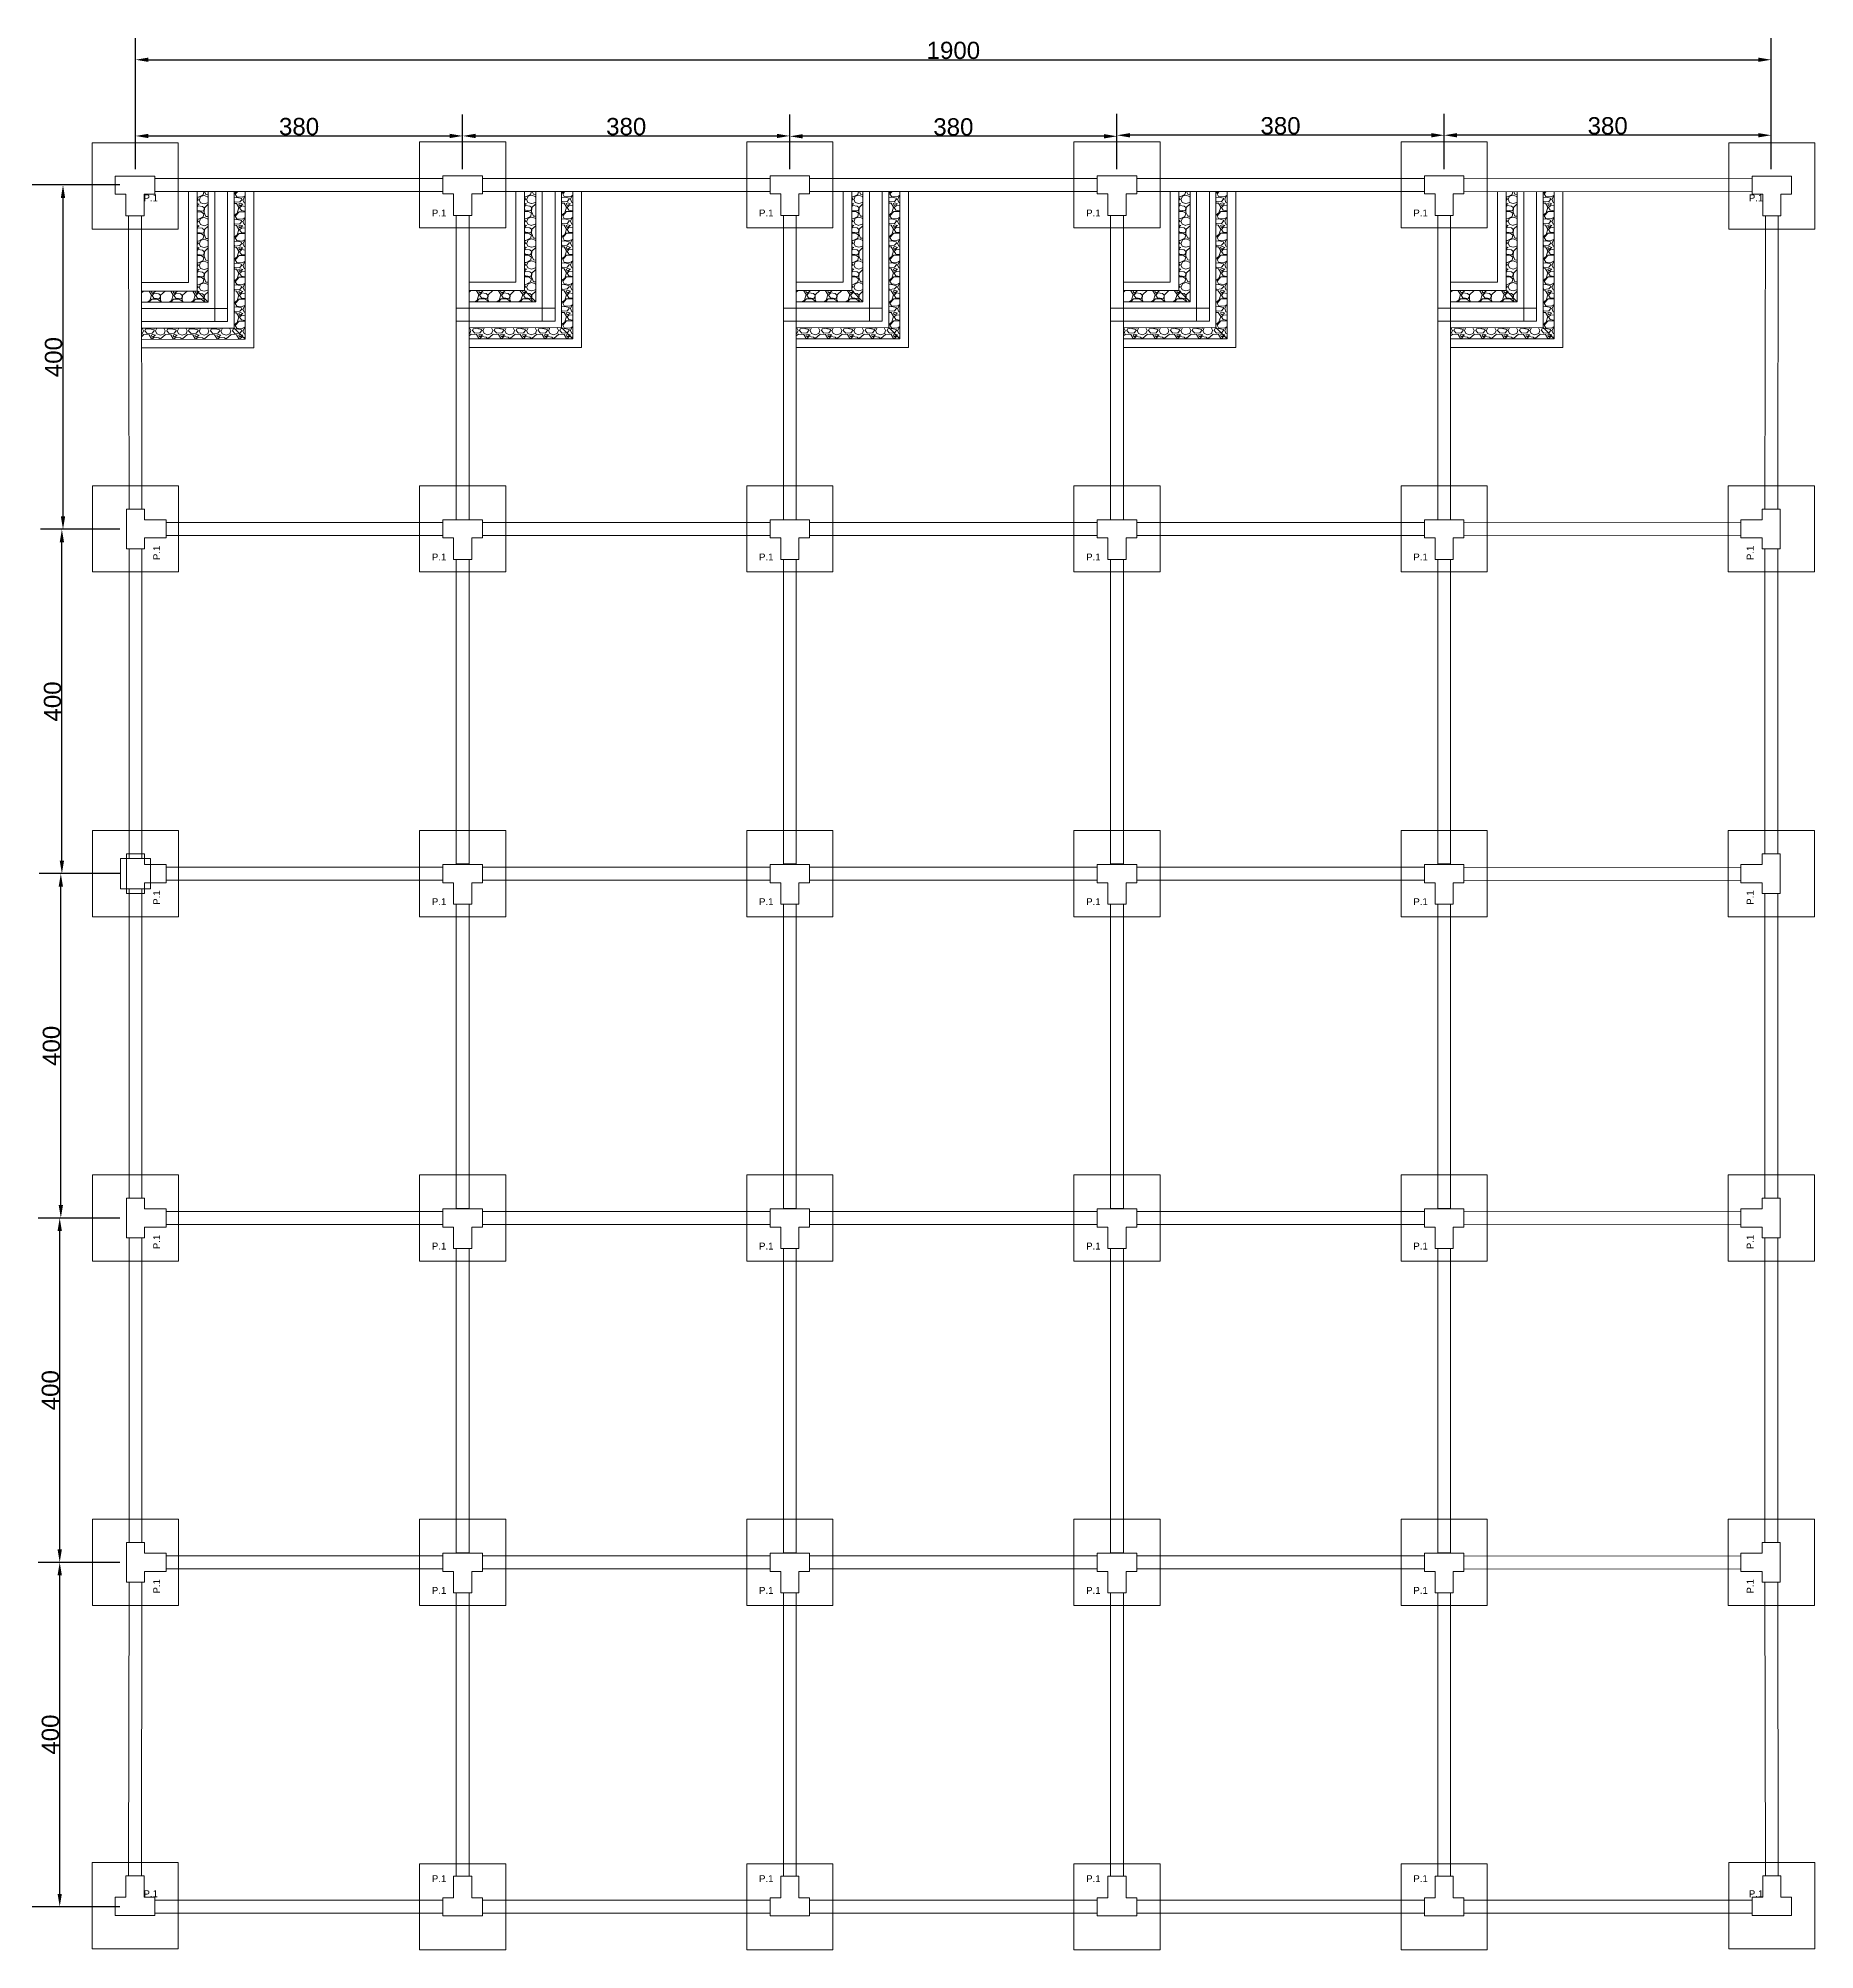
# Model space of a CAD drawing. Header units: centimetres. Extents: x -377343 to 693706, y 194584 to 813780.
# Drawn here: x 156144 to 158208, y 498220 to 500441 of the extents above; entities that cross this region are included whole.
import ezdxf

# ---------------------------------------------------------------- set-up
doc = ezdxf.new("R2010")
doc.units = ezdxf.units.CM
doc.header["$PDMODE"] = 3
doc.layers.add('PIPA', color=11, linetype='Continuous')
doc.layers.add('pondasi', color=203, linetype='Continuous', lineweight=18)
doc.styles.get("Standard").update_dxf_attribs({"font": 'arial.ttf'})
doc.dimstyles.new('ISO-25', dxfattribs={"dimtxt": 2.5, "dimasz": 2.5, "dimexe": 1.25, "dimexo": 0.625, "dimtad": 1, "dimtxsty": 'Standard', "dimcen": 2.5, "dimadec": 0, "dimazin": 0, "dimtfac": 1, "dimtmove": 0, "dimatfit": 3, "dimfxl": 1, "dimarcsym": 0})

msp = doc.modelspace()

# ---------------------------------------------------------------- texts
at = {"layer": 'pondasi', "lineweight": 5, "ltscale": 0.5, "char_height": 8}
for insert, attachment_point in [((156266.722, 500259.283), 1), ((158148.154, 500259.283), 3), ((156601.678, 500241.722, -1289.398), 1), ((156981.678, 500241.722, -1289.398), 1), ((157361.678, 500241.722, -1289.398), 1), ((157741.678, 500241.722, -1289.398), 1), ((156601.678, 499842.152, -1289.398), 1), ((156981.678, 499842.152, -1289.398), 1), ((157361.678, 499842.152, -1289.398), 1), ((157741.678, 499842.152, -1289.398), 1), ((156601.678, 499441.722, -1289.398), 1), ((156981.678, 499441.722, -1289.398), 1), ((157361.678, 499441.722, -1289.398), 1), ((157741.678, 499441.722, -1289.398), 1), ((156601.678, 499041.722, -1289.398), 1), ((156981.678, 499041.722, -1289.398), 1), ((157361.678, 499041.722, -1289.398), 1), ((157741.678, 499041.722, -1289.398), 1), ((156601.678, 498641.722, -1289.398), 1), ((156981.678, 498641.722, -1289.398), 1), ((157361.678, 498641.722, -1289.398), 1), ((157741.678, 498641.722, -1289.398), 1), ((156601.678, 498298.969, -1289.398), 7), ((156981.678, 498298.969, -1289.398), 7), ((157361.678, 498298.969, -1289.398), 7), ((157741.678, 498298.969, -1289.398), 7), ((156266.722, 498281.407), 7), ((158148.154, 498281.407), 9)]:
    msp.add_mtext_dynamic_manual_height_columns('P.1', width=41.07183, gutter_width=2.5, heights=[0], dxfattribs=dict(at, insert=insert, attachment_point=attachment_point))
at = {"layer": 'pondasi', "lineweight": 5, "ltscale": 0.5, "char_height": 8, "rotation": 90}
for insert, attachment_point in [((156277.963, 499834.586, -1289.398), 1), ((158136.913, 499834.586, -1289.398), 7), ((156277.963, 499434.155, -1289.398), 1), ((158136.913, 499434.155, -1289.398), 7), ((156277.963, 499034.155, -1289.398), 1), ((158136.913, 499034.155, -1289.398), 7), ((156277.963, 498634.155, -1289.398), 1), ((158136.913, 498634.155, -1289.398), 7)]:
    msp.add_mtext_dynamic_manual_height_columns('P.1', width=41.07183, gutter_width=2.5, heights=[0], dxfattribs=dict(at, insert=insert, attachment_point=attachment_point))

# ---------------------------------------------------------------- blocks, each defined once
blk = doc.blocks.new('*D24')
at = {"layer": 'Defpoints', "color": 0, "ltscale": 0.5, "transparency": 16777216}
for p in [(156637.4, 500327.2), (156257.4, 500287.8), (156637.4, 500287.8)]:
    blk.add_point(p, dxfattribs=at)
at = {"layer": 'pondasi', "color": 0, "lineweight": -2, "ltscale": 0.5, "transparency": 16777216}
for p, q in [((156257.4, 500288.5), (156257.4, 500352.2)), ((156637.4, 500288.5), (156637.4, 500352.2)), ((156272.4, 500327.2), (156622.4, 500327.2))]:
    blk.add_line(p, q, dxfattribs=at)
at = {"layer": 'pondasi', "color": 0, "ltscale": 0.5, "transparency": 16777216}
for points in [[(156272.4, 500329.7), (156272.4, 500324.7), (156257.4, 500327.2)], [(156622.4, 500329.7), (156622.4, 500324.7), (156637.4, 500327.2)]]:
    blk.add_solid(points, dxfattribs=at)
at = {"layer": 'pondasi', "color": 0, "lineweight": 5, "ltscale": 0.5, "transparency": 16777216, "insert": (156447.4, 500338), "char_height": 20, "attachment_point": 5}
blk.add_mtext('380', dxfattribs=at)
blk = doc.blocks.new('*D17')
at = {"layer": 'Defpoints', "color": 0, "ltscale": 0.5, "transparency": 16777216}
for p in [(157017.4, 500327.2), (156637.4, 500287.8), (157017.4, 500287.8)]:
    blk.add_point(p, dxfattribs=at)
at = {"layer": 'pondasi', "color": 0, "lineweight": -2, "ltscale": 0.5, "transparency": 16777216}
for p, q in [((156637.4, 500288.5), (156637.4, 500352.2)), ((157017.4, 500288.5), (157017.4, 500352.2)), ((156652.4, 500327.2), (157002.4, 500327.2))]:
    blk.add_line(p, q, dxfattribs=at)
at = {"layer": 'pondasi', "color": 0, "ltscale": 0.5, "transparency": 16777216}
for points in [[(156652.4, 500329.7), (156652.4, 500324.7), (156637.4, 500327.2)], [(157002.4, 500329.7), (157002.4, 500324.7), (157017.4, 500327.2)]]:
    blk.add_solid(points, dxfattribs=at)
at = {"layer": 'pondasi', "color": 0, "lineweight": 5, "ltscale": 0.5, "transparency": 16777216, "insert": (156827.4, 500338), "char_height": 20, "attachment_point": 5}
blk.add_mtext('380', dxfattribs=at)
blk = doc.blocks.new('*D18')
at = {"layer": 'Defpoints', "color": 0, "ltscale": 0.5, "transparency": 16777216}
for p in [(157017.4, 500326.8), (157017.4, 500287.8), (157397.4, 500287.8)]:
    blk.add_point(p, dxfattribs=at)
at = {"layer": 'pondasi', "color": 0, "lineweight": -2, "ltscale": 0.5, "transparency": 16777216}
for p, q in [((157017.4, 500288.5), (157017.4, 500351.8)), ((157397.4, 500288.5), (157397.4, 500351.8)), ((157382.4, 500326.8), (157032.4, 500326.8))]:
    blk.add_line(p, q, dxfattribs=at)
at = {"layer": 'pondasi', "color": 0, "ltscale": 0.5, "transparency": 16777216}
for points in [[(157032.4, 500329.3), (157032.4, 500324.3), (157017.4, 500326.8)], [(157382.4, 500329.3), (157382.4, 500324.3), (157397.4, 500326.8)]]:
    blk.add_solid(points, dxfattribs=at)
at = {"layer": 'pondasi', "color": 0, "lineweight": 5, "ltscale": 0.5, "transparency": 16777216, "insert": (157207.4, 500337.6), "char_height": 20, "attachment_point": 5}
blk.add_mtext('380', dxfattribs=at)
blk = doc.blocks.new('*D19')
at = {"layer": 'Defpoints', "color": 0, "ltscale": 0.5, "transparency": 16777216}
for p in [(157397.4, 500328), (157397.4, 500287.8), (157777.4, 500287.8)]:
    blk.add_point(p, dxfattribs=at)
at = {"layer": 'pondasi', "color": 0, "lineweight": -2, "ltscale": 0.5, "transparency": 16777216}
for p, q in [((157397.4, 500288.5), (157397.4, 500353)), ((157777.4, 500288.5), (157777.4, 500353)), ((157762.4, 500328), (157412.4, 500328))]:
    blk.add_line(p, q, dxfattribs=at)
at = {"layer": 'pondasi', "color": 0, "ltscale": 0.5, "transparency": 16777216}
for points in [[(157412.4, 500330.5), (157412.4, 500325.5), (157397.4, 500328)], [(157762.4, 500330.5), (157762.4, 500325.5), (157777.4, 500328)]]:
    blk.add_solid(points, dxfattribs=at)
at = {"layer": 'pondasi', "color": 0, "lineweight": 5, "ltscale": 0.5, "transparency": 16777216, "insert": (157587.4, 500338.9), "char_height": 20, "attachment_point": 5}
blk.add_mtext('380', dxfattribs=at)
blk = doc.blocks.new('*D16')
at = {"layer": 'Defpoints', "color": 0, "ltscale": 0.5, "transparency": 16777216}
for p in [(157777.4, 500328), (157777.4, 500287.8), (158157.4, 500287.8)]:
    blk.add_point(p, dxfattribs=at)
at = {"layer": 'pondasi', "color": 0, "lineweight": -2, "ltscale": 0.5, "transparency": 16777216}
for p, q in [((157777.4, 500288.5), (157777.4, 500353)), ((158157.4, 500288.5), (158157.4, 500353)), ((158142.4, 500328), (157792.4, 500328))]:
    blk.add_line(p, q, dxfattribs=at)
at = {"layer": 'pondasi', "color": 0, "ltscale": 0.5, "transparency": 16777216}
for points in [[(157792.4, 500330.5), (157792.4, 500325.5), (157777.4, 500328)], [(158142.4, 500330.5), (158142.4, 500325.5), (158157.4, 500328)]]:
    blk.add_solid(points, dxfattribs=at)
at = {"layer": 'pondasi', "color": 0, "lineweight": 5, "ltscale": 0.5, "transparency": 16777216, "insert": (157967.4, 500338.9), "char_height": 20, "attachment_point": 5}
blk.add_mtext('380', dxfattribs=at)
blk = doc.blocks.new('*D13')
at = {"layer": 'Defpoints', "color": 0, "ltscale": 0.5, "transparency": 16777216}
for p in [(158157.4, 500415.7), (156257.4, 500287.8), (158157.4, 500287.8)]:
    blk.add_point(p, dxfattribs=at)
at = {"layer": 'pondasi', "color": 0, "lineweight": -2, "ltscale": 0.5, "transparency": 16777216}
for p, q in [((156257.4, 500288.5), (156257.4, 500440.7)), ((158157.4, 500288.5), (158157.4, 500440.7)), ((156272.4, 500415.7), (158142.4, 500415.7))]:
    blk.add_line(p, q, dxfattribs=at)
at = {"layer": 'pondasi', "color": 0, "ltscale": 0.5, "transparency": 16777216}
for points in [[(156272.4, 500418.2), (156272.4, 500413.2), (156257.4, 500415.7)], [(158142.4, 500418.2), (158142.4, 500413.2), (158157.4, 500415.7)]]:
    blk.add_solid(points, dxfattribs=at)
at = {"layer": 'pondasi', "color": 0, "lineweight": 5, "ltscale": 0.5, "transparency": 16777216, "insert": (157207.4, 500426.5), "char_height": 20, "attachment_point": 5}
blk.add_mtext('1900', dxfattribs=at)
blk = doc.blocks.new('*D20')
at = {"layer": 'Defpoints', "color": 0, "ltscale": 0.5, "transparency": 16777216}
for p in [(156239.9, 500270.3), (156173.2, 499870.3), (156239.9, 499870.3)]:
    blk.add_point(p, dxfattribs=at)
at = {"layer": 'pondasi', "color": 0, "lineweight": -2, "ltscale": 0.5, "transparency": 16777216}
for p, q in [((156239.3, 500270.3), (156148.2, 500270.3)), ((156173.2, 500255.3), (156173.2, 499885.3)), ((156239.3, 499870.3), (156148.2, 499870.3))]:
    blk.add_line(p, q, dxfattribs=at)
at = {"layer": 'pondasi', "color": 0, "ltscale": 0.5, "transparency": 16777216}
for points in [[(156170.7, 500255.3), (156175.7, 500255.3), (156173.2, 500270.3)], [(156170.7, 499885.3), (156175.7, 499885.3), (156173.2, 499870.3)]]:
    blk.add_solid(points, dxfattribs=at)
at = {"layer": 'pondasi', "color": 0, "lineweight": 5, "ltscale": 0.5, "transparency": 16777216, "insert": (156162.3, 500070.3), "char_height": 20, "attachment_point": 5, "rotation": 90}
blk.add_mtext('400', dxfattribs=at)
blk = doc.blocks.new('*D21')
at = {"layer": 'Defpoints', "color": 0, "ltscale": 0.5, "transparency": 16777216}
for p in [(156171.9, 499870.3), (156239.9, 499870.3), (156239.9, 499470.3)]:
    blk.add_point(p, dxfattribs=at)
at = {"layer": 'pondasi', "color": 0, "lineweight": -2, "ltscale": 0.5, "transparency": 16777216}
for p, q in [((156239.3, 499870.3), (156146.9, 499870.3)), ((156171.9, 499485.3), (156171.9, 499855.3)), ((156239.3, 499470.3), (156146.9, 499470.3))]:
    blk.add_line(p, q, dxfattribs=at)
at = {"layer": 'pondasi', "color": 0, "ltscale": 0.5, "transparency": 16777216}
for points in [[(156169.4, 499855.3), (156174.4, 499855.3), (156171.9, 499870.3)], [(156169.4, 499485.3), (156174.4, 499485.3), (156171.9, 499470.3)]]:
    blk.add_solid(points, dxfattribs=at)
at = {"layer": 'pondasi', "color": 0, "lineweight": 5, "ltscale": 0.5, "transparency": 16777216, "insert": (156161.1, 499670.3), "char_height": 20, "attachment_point": 5, "rotation": 90}
blk.add_mtext('400', dxfattribs=at)
blk = doc.blocks.new('*D22')
at = {"layer": 'Defpoints', "color": 0, "ltscale": 0.5, "transparency": 16777216}
for p in [(156170.7, 499470.3), (156239.3, 499470.3), (156239.9, 499070.3)]:
    blk.add_point(p, dxfattribs=at)
at = {"layer": 'pondasi', "color": 0, "lineweight": -2, "ltscale": 0.5, "transparency": 16777216}
for p, q in [((156238.7, 499470.3), (156145.7, 499470.3)), ((156170.7, 499085.3), (156170.7, 499455.3)), ((156239.3, 499070.3), (156145.7, 499070.3))]:
    blk.add_line(p, q, dxfattribs=at)
at = {"layer": 'pondasi', "color": 0, "ltscale": 0.5, "transparency": 16777216}
for points in [[(156168.2, 499455.3), (156173.2, 499455.3), (156170.7, 499470.3)], [(156168.2, 499085.3), (156173.2, 499085.3), (156170.7, 499070.3)]]:
    blk.add_solid(points, dxfattribs=at)
at = {"layer": 'pondasi', "color": 0, "lineweight": 5, "ltscale": 0.5, "transparency": 16777216, "insert": (156159.8, 499270.3), "char_height": 20, "attachment_point": 5, "rotation": 90}
blk.add_mtext('400', dxfattribs=at)
blk = doc.blocks.new('*D15')
at = {"layer": 'Defpoints', "color": 0, "ltscale": 0.5, "transparency": 16777216}
for p in [(156169.4, 499070.3), (156239.3, 499070.3), (156239.9, 498670.3)]:
    blk.add_point(p, dxfattribs=at)
at = {"layer": 'pondasi', "color": 0, "lineweight": -2, "ltscale": 0.5, "transparency": 16777216}
for p, q in [((156238.7, 499070.3), (156144.4, 499070.3)), ((156169.4, 498685.3), (156169.4, 499055.3)), ((156239.3, 498670.3), (156144.4, 498670.3))]:
    blk.add_line(p, q, dxfattribs=at)
at = {"layer": 'pondasi', "color": 0, "ltscale": 0.5, "transparency": 16777216}
for points in [[(156166.9, 499055.3), (156171.9, 499055.3), (156169.4, 499070.3)], [(156166.9, 498685.3), (156171.9, 498685.3), (156169.4, 498670.3)]]:
    blk.add_solid(points, dxfattribs=at)
at = {"layer": 'pondasi', "color": 0, "lineweight": 5, "ltscale": 0.5, "transparency": 16777216, "insert": (156158.6, 498870.3), "char_height": 20, "attachment_point": 5, "rotation": 90}
blk.add_mtext('400', dxfattribs=at)
blk = doc.blocks.new('*D23')
at = {"layer": 'Defpoints', "color": 0, "ltscale": 0.5, "transparency": 16777216}
for p in [(156169.4, 498670.3), (156239.9, 498670.3), (156239.9, 498270.3)]:
    blk.add_point(p, dxfattribs=at)
at = {"layer": 'pondasi', "color": 0, "lineweight": -2, "ltscale": 0.5, "transparency": 16777216}
for p, q in [((156239.3, 498670.3), (156144.4, 498670.3)), ((156169.4, 498285.3), (156169.4, 498655.3)), ((156239.3, 498270.3), (156144.4, 498270.3))]:
    blk.add_line(p, q, dxfattribs=at)
at = {"layer": 'pondasi', "color": 0, "ltscale": 0.5, "transparency": 16777216}
for points in [[(156166.9, 498655.3), (156171.9, 498655.3), (156169.4, 498670.3)], [(156166.9, 498285.3), (156171.9, 498285.3), (156169.4, 498270.3)]]:
    blk.add_solid(points, dxfattribs=at)
at = {"layer": 'pondasi', "color": 0, "lineweight": 5, "ltscale": 0.5, "transparency": 16777216, "insert": (156158.6, 498470.3), "char_height": 20, "attachment_point": 5, "rotation": 90}
blk.add_mtext('400', dxfattribs=at)
blk = doc.blocks.new('*D14')
at = {"layer": 'Defpoints', "color": 0, "ltscale": 0.5, "transparency": 16777216}
for p in [(156239.9, 500270.3), (156054.8, 498270.3), (156239.3, 498270.3)]:
    blk.add_point(p, dxfattribs=at)
at = {"layer": 'pondasi', "color": 0, "lineweight": -2, "ltscale": 0.5, "transparency": 16777216}
for p, q in [((156239.3, 500270.3), (156029.8, 500270.3)), ((156054.8, 500255.3), (156054.8, 498285.3)), ((156238.7, 498270.3), (156029.8, 498270.3))]:
    blk.add_line(p, q, dxfattribs=at)
at = {"layer": 'pondasi', "color": 0, "ltscale": 0.5, "transparency": 16777216}
for points in [[(156052.3, 500255.3), (156057.3, 500255.3), (156054.8, 500270.3)], [(156052.3, 498285.3), (156057.3, 498285.3), (156054.8, 498270.3)]]:
    blk.add_solid(points, dxfattribs=at)
at = {"layer": 'pondasi', "color": 0, "lineweight": 5, "ltscale": 0.5, "transparency": 16777216, "insert": (156043.9, 499270.3), "char_height": 20, "attachment_point": 5, "rotation": 90}
blk.add_mtext('2000', dxfattribs=at)

# ---------------------------------------------------------------- dimensions: what is measured, and where the dimension line sits
at = {"layer": 'pondasi', "lineweight": 5, "ltscale": 0.5}
for base, p1, p2, picture, middle in [((158157.438, 500415.705), (156257.438, 500287.845), (158157.438, 500287.845), '*D13', (157207.438, 500426.542)), ((156637.438, 500327.19), (156257.438, 500287.845), (156637.438, 500287.845), '*D24', (156447.438, 500338.033)), ((157017.438, 500327.19), (156637.438, 500287.845), (157017.438, 500287.845), '*D17', (156827.438, 500338.033)), ((157017.438, 500326.773), (157397.438, 500287.845), (157017.438, 500287.845), '*D18', (157207.438, 500337.616)), ((157397.438, 500328.023), (157777.438, 500287.845), (157397.438, 500287.845), '*D19', (157587.438, 500338.866)), ((157777.438, 500328.023), (158157.438, 500287.845), (157777.438, 500287.845), '*D16', (157967.438, 500338.866))]:
    dim = msp.add_linear_dim(base=base, p1=p1, p2=p2, dimstyle='ISO-25', override={"dimtxt": 20, "dimasz": 15, "dimexe": 25}, dxfattribs=at)
    dim.commit()
    dim.dimension.update_dxf_attribs({"geometry": picture, "text_midpoint": middle})
for base, p1, p2, picture, middle in [((156054.755, 498270.345), (156239.938, 500270.345), (156239.313, 498270.345), '*D14', (156043.919, 499270.345)), ((156173.185, 499870.345), (156239.938, 500270.345), (156239.938, 499870.345), '*D20', (156162.349, 500070.345)), ((156171.935, 499870.345), (156239.938, 499470.345), (156239.938, 499870.345), '*D21', (156161.099, 499670.345)), ((156170.685, 499470.345), (156239.938, 499070.345), (156239.313, 499470.345), '*D22', (156159.849, 499270.345)), ((156169.435, 499070.345), (156239.938, 498670.345), (156239.313, 499070.345), '*D15', (156158.599, 498870.345)), ((156169.435, 498670.345), (156239.938, 498270.345), (156239.938, 498670.345), '*D23', (156158.599, 498470.345))]:
    dim = msp.add_linear_dim(base=base, p1=p1, p2=p2, angle=90, dimstyle='ISO-25', override={"dimtxt": 20, "dimasz": 15, "dimexe": 25}, dxfattribs=at)
    dim.commit()
    dim.dimension.update_dxf_attribs({"geometry": picture, "text_midpoint": middle})

# ---------------------------------------------------------------- hatches: boundary and pattern name
at = {"layer": 'pondasi', "lineweight": 5, "ltscale": 0.5}
h = msp.add_hatch(dxfattribs=at)
h.set_pattern_fill('GRAVEL', color=256)
h.paths.add_polyline_path([(156341.935, 500262.845), (156328.935, 500262.845), (156328.935, 500147.093), (156341.935, 500134.093)])
h.paths.add_polyline_path([(156328.935, 500147.093), (156264.493, 500147.093), (156264.515, 500134.093), (156341.935, 500134.093)])
h.paths.add_polyline_path([(156371.935, 500104.106), (156264.568, 500103.918), (156264.591, 500090.918), (156384.935, 500091.129)])
h.paths.add_polyline_path([(156384.935, 500262.845), (156371.935, 500262.845), (156371.935, 500104.106), (156384.935, 500091.129)])
h = msp.add_hatch(dxfattribs=at)
h.set_pattern_fill('GRAVEL', color=256)
h.set_pattern_definition([(228.0127875, (398.6971, 25.8306), (-203.200000016, -228.599999986), [3.4172144, -338.3048364]), (184.969741, (396.4111, 23.2906), (304.7999998794, 25.400001447), [5.8640472, -580.5404889]), (132.5104471, (390.5691, 22.7826), (254.0000001073, -279.3999999025), [4.1348152, -409.347228]), (267.273689, (380.6631, 16.4326), (25.4000000532, 507.9999999973), [5.3400452, -528.6643743]), (292.83365418, (380.4091, 11.0986), (-127.0000000106, 304.7999999956), [5.236337, -518.3980775]), (357.273689, (382.4411, 6.2726), (-507.9999999973, 25.4000000532), [5.3400452, -528.6643743]), (37.69424047, (387.7751, 6.0186), (-330.1999999854, -254.000000019), [7.0619366, -699.1311531]), (72.25532837, (393.3631, 10.3366), (177.8000000478, 558.7999999848), [6.6671952, -660.052566]), (121.42956562, (395.3951, 16.6866), (-203.2000000288, 330.1999999823), [5.35813, -530.455457]), (175.2363583, (392.6011, 21.2586), (279.399999996, -25.400000044), [6.1171328, -299.7393695]), (222.3974378, (386.5051, 21.7666), (-304.7999999902, -279.4000000106), [7.9107792, -783.1677251]), (138.81407483, (405.8091, 16.1786), (-177.799999989, 152.400000012), [2.7000454, -267.3056582]), (171.4692344, (403.7771, 17.9566), (330.200000009, -50.7999999424), [5.1368198, -508.54639]), (225, (398.697, 18.719), (-4e-15, -25.4), [3.5920934, -32.3289311]), (203.1985905, (396.919, 21.7666), (127.000000003, 50.799999991), [1.9344132, -191.5062237]), (291.8014095, (395.141, 21.0046), (-25.400000005, 76.2), [2.7356562, -134.0475299]), (30.9637565, (396.157, 18.4646), (76.200000002, 50.799999997), [4.4431966, -143.6629815]), (161.5650512, (399.967, 20.751), (50.8, -25.4), [3.2128714, -77.1089812]), (16.38954033, (380.4091, 21.0046), (254, 76.2), [4.50088, -445.5882667]), (70.34617594, (384.7271, 22.2746), (-101.6000000093, -279.3999999967), [3.7759894, -373.8221568]), (293.1985905, (399.967, 25.8306), (-50.799999991, 127.000000004), [3.868801, -189.5718359]), (343.61045967, (401.4911, 22.2746), (-254.0000000053, 76.1999999822), [4.50088, -445.5882667]), (339.4439548, (380.409, 5.2566), (-127, 50.8), [4.340352, -212.6773431]), (294.7751406, (384.4731, 3.7326), (-127.000000151, 279.399999931), [3.6367212, -360.0359338]), (66.8014095, (400.221, 0.4306), (50.799999992, 127.000000003), [3.868801, -189.5718359]), (17.35402464, (401.7451, 3.9866), (-330.1999999934, -101.6000000213), [4.2578274, -421.5237598]), (69.4439548, (387.775, 0.4306), (-50.800000001, -127), [2.170176, -214.8475191]), (101.3099325, (398.697, 0.4306), (-25.4, 101.6), [1.295146, -128.2199496]), (165.9637565, (398.443, 1.7006), (76.2, -25.4), [5.236337, -99.4905459]), (186.00900596, (393.3631, 2.9706), (253.9999999987, 25.4000000133), [4.85267, -480.4136486]), (303.6900675, (396.157, 16.1786), (-25.4, 50.8), [3.6632388, -87.9177636]), (353.1572266, (398.1891, 13.1306), (431.8000000027, -50.7999999774), [6.3955676, -633.1600907]), (60.9453959, (404.539, 12.3686), (-101.600000003, -177.799999998), [2.6150824, -258.8939232]), (90, (405.81, 14.655), (-25.4, 25.4), [1.524, -23.876]), (120.25643716, (392.8551, 3.7326), (101.5999999876, -177.800000007), [3.5286696, -349.3394077]), (48.0127875, (391.0771, 6.7806), (203.200000017, 228.599999985), [6.8344288, -334.887622]), (0, (395.65, 11.86), (25.4, 25.4), [6.604, -18.796]), (325.3048465, (402.2531, 11.8606), (254.000000096, -177.7999998625), [4.0160956, -397.5931672]), (254.0546041, (405.555, 9.5746), (-25.399999998, -101.6), [3.6982908, -181.2165004]), (207.64597536, (404.5391, 6.0186), (-482.6000000177, -253.9999999663), [6.021451, -596.1246442]), (175.42607874, (399.2051, 3.2246), (-330.2, 25.4), [6.3702946, -630.6584646])])
h.paths.add_polyline_path([(156709.344, 500147.524), (156644.902, 500147.524), (156644.924, 500134.524), (156722.344, 500134.524)])
h.paths.add_polyline_path([(156752.344, 500104.537), (156644.978, 500104.348), (156645, 500091.348), (156765.344, 500091.56)])
h.paths.add_polyline_path([(156765.344, 500262.845), (156752.344, 500262.845), (156752.344, 500104.537), (156765.344, 500091.56)])
h.paths.add_polyline_path([(156722.344, 500262.845), (156709.344, 500262.845), (156709.344, 500147.524), (156722.344, 500134.524)])
h = msp.add_hatch(dxfattribs=at)
h.set_pattern_fill('GRAVEL', color=256)
h.set_pattern_definition([(228.0127875, (778.6971, 25.8306), (-203.200000016, -228.599999986), [3.4172144, -338.3048364]), (184.969741, (776.4111, 23.2906), (304.7999998794, 25.400001447), [5.8640472, -580.5404889]), (132.5104471, (770.5691, 22.7826), (254.0000001073, -279.3999999025), [4.1348152, -409.347228]), (267.273689, (760.6631, 16.4326), (25.4000000532, 507.9999999973), [5.3400452, -528.6643743]), (292.83365418, (760.4091, 11.0986), (-127.0000000106, 304.7999999956), [5.236337, -518.3980775]), (357.273689, (762.4411, 6.2726), (-507.9999999973, 25.4000000532), [5.3400452, -528.6643743]), (37.69424047, (767.7751, 6.0186), (-330.1999999854, -254.000000019), [7.0619366, -699.1311531]), (72.25532837, (773.3631, 10.3366), (177.8000000478, 558.7999999848), [6.6671952, -660.052566]), (121.42956562, (775.3951, 16.6866), (-203.2000000288, 330.1999999823), [5.35813, -530.455457]), (175.2363583, (772.6011, 21.2586), (279.399999996, -25.400000044), [6.1171328, -299.7393695]), (222.3974378, (766.5051, 21.7666), (-304.7999999902, -279.4000000106), [7.9107792, -783.1677251]), (138.81407483, (785.8091, 16.1786), (-177.799999989, 152.400000012), [2.7000454, -267.3056582]), (171.4692344, (783.7771, 17.9566), (330.200000009, -50.7999999424), [5.1368198, -508.54639]), (225, (778.697, 18.719), (-4e-15, -25.4), [3.5920934, -32.3289311]), (203.1985905, (776.919, 21.7666), (127.000000003, 50.799999991), [1.9344132, -191.5062237]), (291.8014095, (775.141, 21.0046), (-25.400000005, 76.2), [2.7356562, -134.0475299]), (30.9637565, (776.157, 18.4646), (76.200000002, 50.799999997), [4.4431966, -143.6629815]), (161.5650512, (779.967, 20.751), (50.8, -25.4), [3.2128714, -77.1089812]), (16.38954033, (760.4091, 21.0046), (254, 76.2), [4.50088, -445.5882667]), (70.34617594, (764.7271, 22.2746), (-101.6000000093, -279.3999999967), [3.7759894, -373.8221568]), (293.1985905, (779.967, 25.8306), (-50.799999991, 127.000000004), [3.868801, -189.5718359]), (343.61045967, (781.4911, 22.2746), (-254.0000000053, 76.1999999822), [4.50088, -445.5882667]), (339.4439548, (760.409, 5.2566), (-127, 50.8), [4.340352, -212.6773431]), (294.7751406, (764.4731, 3.7326), (-127.000000151, 279.399999931), [3.6367212, -360.0359338]), (66.8014095, (780.221, 0.4306), (50.799999992, 127.000000003), [3.868801, -189.5718359]), (17.35402464, (781.7451, 3.9866), (-330.1999999934, -101.6000000213), [4.2578274, -421.5237598]), (69.4439548, (767.775, 0.4306), (-50.800000001, -127), [2.170176, -214.8475191]), (101.3099325, (778.697, 0.4306), (-25.4, 101.6), [1.295146, -128.2199496]), (165.9637565, (778.443, 1.7006), (76.2, -25.4), [5.236337, -99.4905459]), (186.00900596, (773.3631, 2.9706), (253.9999999987, 25.4000000133), [4.85267, -480.4136486]), (303.6900675, (776.157, 16.1786), (-25.4, 50.8), [3.6632388, -87.9177636]), (353.1572266, (778.1891, 13.1306), (431.8000000027, -50.7999999774), [6.3955676, -633.1600907]), (60.9453959, (784.539, 12.3686), (-101.600000003, -177.799999998), [2.6150824, -258.8939232]), (90, (785.81, 14.655), (-25.4, 25.4), [1.524, -23.876]), (120.25643716, (772.8551, 3.7326), (101.5999999876, -177.800000007), [3.5286696, -349.3394077]), (48.0127875, (771.0771, 6.7806), (203.200000017, 228.599999985), [6.8344288, -334.887622]), (0, (775.65, 11.86), (25.4, 25.4), [6.604, -18.796]), (325.3048465, (782.2531, 11.8606), (254.000000096, -177.7999998625), [4.0160956, -397.5931672]), (254.0546041, (785.555, 9.5746), (-25.399999998, -101.6), [3.6982908, -181.2165004]), (207.64597536, (784.5391, 6.0186), (-482.6000000177, -253.9999999663), [6.021451, -596.1246442]), (175.42607874, (779.2051, 3.2246), (-330.2, 25.4), [6.3702946, -630.6584646])])
h.paths.add_polyline_path([(157089.344, 500147.524), (157024.902, 500147.524), (157024.924, 500134.524), (157102.344, 500134.524)])
h.paths.add_polyline_path([(157132.344, 500104.537), (157024.978, 500104.348), (157025, 500091.348), (157145.344, 500091.56)])
h.paths.add_polyline_path([(157145.344, 500262.845), (157132.344, 500262.845), (157132.344, 500104.537), (157145.344, 500091.56)])
h.paths.add_polyline_path([(157102.344, 500262.845), (157089.344, 500262.845), (157089.344, 500147.524), (157102.344, 500134.524)])
h = msp.add_hatch(dxfattribs=at)
h.set_pattern_fill('GRAVEL', color=256)
h.set_pattern_definition([(228.0127875, (1158.6971, 25.8306), (-203.200000016, -228.599999986), [3.4172144, -338.3048364]), (184.969741, (1156.4111, 23.2906), (304.7999998794, 25.400001447), [5.8640472, -580.5404889]), (132.5104471, (1150.5691, 22.7826), (254.0000001073, -279.3999999025), [4.1348152, -409.347228]), (267.273689, (1140.6631, 16.4326), (25.4000000532, 507.9999999973), [5.3400452, -528.6643743]), (292.83365418, (1140.4091, 11.0986), (-127.0000000106, 304.7999999956), [5.236337, -518.3980775]), (357.273689, (1142.4411, 6.2726), (-507.9999999973, 25.4000000532), [5.3400452, -528.6643743]), (37.69424047, (1147.7751, 6.0186), (-330.1999999854, -254.000000019), [7.0619366, -699.1311531]), (72.25532837, (1153.3631, 10.3366), (177.8000000478, 558.7999999848), [6.6671952, -660.052566]), (121.42956562, (1155.3951, 16.6866), (-203.2000000288, 330.1999999823), [5.35813, -530.455457]), (175.2363583, (1152.6011, 21.2586), (279.399999996, -25.400000044), [6.1171328, -299.7393695]), (222.3974378, (1146.5051, 21.7666), (-304.7999999902, -279.4000000106), [7.9107792, -783.1677251]), (138.81407483, (1165.8091, 16.1786), (-177.799999989, 152.400000012), [2.7000454, -267.3056582]), (171.4692344, (1163.7771, 17.9566), (330.200000009, -50.7999999424), [5.1368198, -508.54639]), (225, (1158.697, 18.719), (-4e-15, -25.4), [3.5920934, -32.3289311]), (203.1985905, (1156.919, 21.7666), (127.000000003, 50.799999991), [1.9344132, -191.5062237]), (291.8014095, (1155.141, 21.0046), (-25.400000005, 76.2), [2.7356562, -134.0475299]), (30.9637565, (1156.157, 18.4646), (76.200000002, 50.799999997), [4.4431966, -143.6629815]), (161.5650512, (1159.967, 20.751), (50.8, -25.4), [3.2128714, -77.1089812]), (16.38954033, (1140.4091, 21.0046), (254, 76.2), [4.50088, -445.5882667]), (70.34617594, (1144.7271, 22.2746), (-101.6000000093, -279.3999999967), [3.7759894, -373.8221568]), (293.1985905, (1159.967, 25.8306), (-50.799999991, 127.000000004), [3.868801, -189.5718359]), (343.61045967, (1161.4911, 22.2746), (-254.0000000053, 76.1999999822), [4.50088, -445.5882667]), (339.4439548, (1140.409, 5.2566), (-127, 50.8), [4.340352, -212.6773431]), (294.7751406, (1144.4731, 3.7326), (-127.000000151, 279.399999931), [3.6367212, -360.0359338]), (66.8014095, (1160.221, 0.4306), (50.799999992, 127.000000003), [3.868801, -189.5718359]), (17.35402464, (1161.7451, 3.9866), (-330.1999999934, -101.6000000213), [4.2578274, -421.5237598]), (69.4439548, (1147.775, 0.4306), (-50.800000001, -127), [2.170176, -214.8475191]), (101.3099325, (1158.697, 0.4306), (-25.4, 101.6), [1.295146, -128.2199496]), (165.9637565, (1158.443, 1.7006), (76.2, -25.4), [5.236337, -99.4905459]), (186.00900596, (1153.3631, 2.9706), (253.9999999987, 25.4000000133), [4.85267, -480.4136486]), (303.6900675, (1156.157, 16.1786), (-25.4, 50.8), [3.6632388, -87.9177636]), (353.1572266, (1158.1891, 13.1306), (431.8000000027, -50.7999999774), [6.3955676, -633.1600907]), (60.9453959, (1164.539, 12.3686), (-101.600000003, -177.799999998), [2.6150824, -258.8939232]), (90, (1165.81, 14.655), (-25.4, 25.4), [1.524, -23.876]), (120.25643716, (1152.8551, 3.7326), (101.5999999876, -177.800000007), [3.5286696, -349.3394077]), (48.0127875, (1151.0771, 6.7806), (203.200000017, 228.599999985), [6.8344288, -334.887622]), (0, (1155.65, 11.86), (25.4, 25.4), [6.604, -18.796]), (325.3048465, (1162.2531, 11.8606), (254.000000096, -177.7999998625), [4.0160956, -397.5931672]), (254.0546041, (1165.555, 9.5746), (-25.399999998, -101.6), [3.6982908, -181.2165004]), (207.64597536, (1164.5391, 6.0186), (-482.6000000177, -253.9999999663), [6.021451, -596.1246442]), (175.42607874, (1159.2051, 3.2246), (-330.2, 25.4), [6.3702946, -630.6584646])])
h.paths.add_polyline_path([(157469.344, 500147.524), (157404.902, 500147.524), (157404.924, 500134.524), (157482.344, 500134.524)])
h.paths.add_polyline_path([(157512.344, 500104.537), (157404.978, 500104.348), (157405, 500091.348), (157525.344, 500091.56)])
h.paths.add_polyline_path([(157525.344, 500262.845), (157512.344, 500262.845), (157512.344, 500104.537), (157525.344, 500091.56)])
h.paths.add_polyline_path([(157482.344, 500262.845), (157469.344, 500262.845), (157469.344, 500147.524), (157482.344, 500134.524)])
h = msp.add_hatch(dxfattribs=at)
h.set_pattern_fill('GRAVEL', color=256)
h.set_pattern_definition([(228.0127875, (1538.6971, 25.8306), (-203.200000016, -228.599999986), [3.4172144, -338.3048364]), (184.969741, (1536.4111, 23.2906), (304.7999998794, 25.400001447), [5.8640472, -580.5404889]), (132.5104471, (1530.5691, 22.7826), (254.0000001073, -279.3999999025), [4.1348152, -409.347228]), (267.273689, (1520.6631, 16.4326), (25.4000000532, 507.9999999973), [5.3400452, -528.6643743]), (292.83365418, (1520.4091, 11.0986), (-127.0000000106, 304.7999999956), [5.236337, -518.3980775]), (357.273689, (1522.4411, 6.2726), (-507.9999999973, 25.4000000532), [5.3400452, -528.6643743]), (37.69424047, (1527.7751, 6.0186), (-330.1999999854, -254.000000019), [7.0619366, -699.1311531]), (72.25532837, (1533.3631, 10.3366), (177.8000000478, 558.7999999848), [6.6671952, -660.052566]), (121.42956562, (1535.3951, 16.6866), (-203.2000000288, 330.1999999823), [5.35813, -530.455457]), (175.2363583, (1532.6011, 21.2586), (279.399999996, -25.400000044), [6.1171328, -299.7393695]), (222.3974378, (1526.5051, 21.7666), (-304.7999999902, -279.4000000106), [7.9107792, -783.1677251]), (138.81407483, (1545.8091, 16.1786), (-177.799999989, 152.400000012), [2.7000454, -267.3056582]), (171.4692344, (1543.7771, 17.9566), (330.200000009, -50.7999999424), [5.1368198, -508.54639]), (225, (1538.697, 18.719), (-4e-15, -25.4), [3.5920934, -32.3289311]), (203.1985905, (1536.919, 21.7666), (127.000000003, 50.799999991), [1.9344132, -191.5062237]), (291.8014095, (1535.141, 21.0046), (-25.400000005, 76.2), [2.7356562, -134.0475299]), (30.9637565, (1536.157, 18.4646), (76.200000002, 50.799999997), [4.4431966, -143.6629815]), (161.5650512, (1539.967, 20.751), (50.8, -25.4), [3.2128714, -77.1089812]), (16.38954033, (1520.4091, 21.0046), (254, 76.2), [4.50088, -445.5882667]), (70.34617594, (1524.7271, 22.2746), (-101.6000000093, -279.3999999967), [3.7759894, -373.8221568]), (293.1985905, (1539.967, 25.8306), (-50.799999991, 127.000000004), [3.868801, -189.5718359]), (343.61045967, (1541.4911, 22.2746), (-254.0000000053, 76.1999999822), [4.50088, -445.5882667]), (339.4439548, (1520.409, 5.2566), (-127, 50.8), [4.340352, -212.6773431]), (294.7751406, (1524.4731, 3.7326), (-127.000000151, 279.399999931), [3.6367212, -360.0359338]), (66.8014095, (1540.221, 0.4306), (50.799999992, 127.000000003), [3.868801, -189.5718359]), (17.35402464, (1541.7451, 3.9866), (-330.1999999934, -101.6000000213), [4.2578274, -421.5237598]), (69.4439548, (1527.775, 0.4306), (-50.800000001, -127), [2.170176, -214.8475191]), (101.3099325, (1538.697, 0.4306), (-25.4, 101.6), [1.295146, -128.2199496]), (165.9637565, (1538.443, 1.7006), (76.2, -25.4), [5.236337, -99.4905459]), (186.00900596, (1533.3631, 2.9706), (253.9999999987, 25.4000000133), [4.85267, -480.4136486]), (303.6900675, (1536.157, 16.1786), (-25.4, 50.8), [3.6632388, -87.9177636]), (353.1572266, (1538.1891, 13.1306), (431.8000000027, -50.7999999774), [6.3955676, -633.1600907]), (60.9453959, (1544.539, 12.3686), (-101.600000003, -177.799999998), [2.6150824, -258.8939232]), (90, (1545.81, 14.655), (-25.4, 25.4), [1.524, -23.876]), (120.25643716, (1532.8551, 3.7326), (101.5999999876, -177.800000007), [3.5286696, -349.3394077]), (48.0127875, (1531.0771, 6.7806), (203.200000017, 228.599999985), [6.8344288, -334.887622]), (0, (1535.65, 11.86), (25.4, 25.4), [6.604, -18.796]), (325.3048465, (1542.2531, 11.8606), (254.000000096, -177.7999998625), [4.0160956, -397.5931672]), (254.0546041, (1545.555, 9.5746), (-25.399999998, -101.6), [3.6982908, -181.2165004]), (207.64597536, (1544.5391, 6.0186), (-482.6000000177, -253.9999999663), [6.021451, -596.1246442]), (175.42607874, (1539.2051, 3.2246), (-330.2, 25.4), [6.3702946, -630.6584646])])
h.paths.add_polyline_path([(157849.344, 500147.524), (157784.902, 500147.524), (157784.924, 500134.524), (157862.344, 500134.524)])
h.paths.add_polyline_path([(157892.344, 500104.537), (157784.978, 500104.348), (157785, 500091.348), (157905.344, 500091.56)])
h.paths.add_polyline_path([(157905.344, 500262.705), (157892.344, 500262.722), (157892.344, 500104.537), (157905.344, 500091.56)])
h.paths.add_polyline_path([(157862.344, 500262.762), (157849.344, 500262.78), (157849.344, 500147.524), (157862.344, 500134.524)])

# ---------------------------------------------------------------- linework, layer by layer
at = {"layer": 'PIPA', "lineweight": 35, "extrusion": (0, 0.816497, 0.57735), "elevation": 193451.324}
msp.add_lwpolyline([(-421704.212, -325591.681), (-159560.265, -63447.734), (377343.333, -600351.331), (-158232.47, -1135927.133), (-693706.405, -600453.199), (-454216.825, -360963.619)], dxfattribs=at)
at = {"layer": 'pondasi', "lineweight": 5, "ltscale": 0.5}
for p, q in [((156328.935, 500147.093), (156341.935, 500134.093)), ((156709.344, 500147.524), (156722.344, 500134.524)), ((157089.344, 500147.524), (157102.344, 500134.524)), ((157469.344, 500147.524), (157482.344, 500134.524)), ((157849.344, 500147.524), (157862.344, 500134.524)), ((156371.935, 500104.106), (156384.935, 500091.129)), ((156752.344, 500104.537), (156765.344, 500091.56)), ((157132.344, 500104.537), (157145.344, 500091.56)), ((157512.344, 500104.537), (157525.344, 500091.56)), ((157892.344, 500104.537), (157905.344, 500091.56))]:
    msp.add_line(p, q, dxfattribs=at)
for points in [[(156206.935, 500219.093), (156306.935, 500219.093), (156306.935, 500319.093), (156206.935, 500319.093)], [(156587.438, 500220.345), (156687.438, 500220.345), (156687.438, 500320.345), (156587.438, 500320.345)], [(156967.438, 500220.345), (157067.438, 500220.345), (157067.438, 500320.345), (156967.438, 500320.345)], [(157347.438, 500220.345), (157447.438, 500220.345), (157447.438, 500320.345), (157347.438, 500320.345)], [(157727.438, 500220.345), (157827.438, 500220.345), (157827.438, 500320.345), (157727.438, 500320.345)], [(158207.94, 500219.093), (158107.94, 500219.093), (158107.94, 500319.093), (158207.94, 500319.093)], [(156246.339, 500259.415), (156246.339, 500234.415), (156267.339, 500234.415), (156267.339, 500259.415), (156279.839, 500259.415), (156279.839, 500280.415), (156233.839, 500280.415), (156233.839, 500259.415)], [(156279.839, 500277.845), (156279.839, 500262.845), (156614.438, 500262.845), (156614.438, 500277.845)], [(156626.938, 500259.845), (156626.938, 500234.845), (156647.938, 500234.845), (156647.938, 500259.845), (156660.438, 500259.845), (156660.438, 500280.845), (156614.438, 500280.845), (156614.438, 500259.845)], [(156660.438, 500277.845), (156660.438, 500262.845), (156994.438, 500262.845), (156994.438, 500277.845)], [(157006.938, 500259.845), (157006.938, 500234.845), (157027.938, 500234.845), (157027.938, 500259.845), (157040.438, 500259.845), (157040.438, 500280.845), (156994.438, 500280.845), (156994.438, 500259.845)], [(157040.438, 500277.845), (157040.438, 500262.845), (157374.438, 500262.845), (157374.438, 500277.845)], [(157386.938, 500259.845), (157386.938, 500234.845), (157407.938, 500234.845), (157407.938, 500259.845), (157420.438, 500259.845), (157420.438, 500280.845), (157374.438, 500280.845), (157374.438, 500259.845)], [(157420.438, 500277.845), (157420.438, 500262.845), (157754.438, 500262.845), (157754.438, 500277.845)], [(157766.938, 500259.845), (157766.938, 500234.845), (157787.938, 500234.845), (157787.938, 500259.845), (157800.438, 500259.845), (157800.438, 500280.845), (157754.438, 500280.845), (157754.438, 500259.845)], [(157800.438, 500277.845), (157800.438, 500262.845), (158135.036, 500262.415), (158135.036, 500277.415)], [(158147.536, 500259.415), (158147.536, 500234.415), (158168.536, 500234.415), (158168.536, 500259.415), (158181.036, 500259.415), (158181.036, 500280.415), (158135.036, 500280.415), (158135.036, 500259.415)], [(156364.435, 500126.593), (156349.435, 500126.593), (156349.435, 500262.845), (156364.435, 500262.845)], [(156744.844, 500127.024), (156729.844, 500127.024), (156729.844, 500262.845), (156744.844, 500262.845)], [(157124.844, 500127.024), (157109.844, 500127.024), (157109.844, 500262.845), (157124.844, 500262.845)], [(157504.844, 500127.024), (157489.844, 500127.024), (157489.844, 500262.845), (157504.844, 500262.845)], [(156249.938, 499893.776), (156264.938, 499893.776), (156264.339, 500234.415), (156249.339, 500234.415)], [(156629.938, 499881.276), (156644.938, 499881.276), (156644.938, 500234.845), (156629.938, 500234.845)], [(157009.938, 499881.276), (157024.938, 499881.276), (157024.938, 500234.845), (157009.938, 500234.845)], [(157389.938, 499881.276), (157404.938, 499881.276), (157404.938, 500234.845), (157389.938, 500234.845)], [(157769.938, 499881.276), (157784.938, 499881.276), (157784.938, 500234.845), (157769.938, 500234.845)], [(158164.938, 499893.776), (158149.938, 499893.776), (158150.536, 500234.415), (158165.536, 500234.415)], [(156349.435, 500111.593), (156264.529, 500111.593), (156264.529, 500126.593), (156349.435, 500126.593)], [(156349.435, 500111.593), (156364.435, 500111.593), (156364.435, 500126.593), (156349.435, 500126.593)], [(156629.938, 500112.024), (156644.938, 500112.024), (156644.938, 500127.024), (156629.938, 500127.024)], [(156729.844, 500112.024), (156644.938, 500112.024), (156644.938, 500127.024), (156729.844, 500127.024)], [(156729.844, 500112.024), (156744.844, 500112.024), (156744.844, 500127.024), (156729.844, 500127.024)], [(157009.938, 500112.024), (157024.938, 500112.024), (157024.938, 500127.024), (157009.938, 500127.024)], [(157109.844, 500112.024), (157024.938, 500112.024), (157024.938, 500127.024), (157109.844, 500127.024)], [(157109.844, 500112.024), (157124.844, 500112.024), (157124.844, 500127.024), (157109.844, 500127.024)], [(157389.938, 500112.024), (157404.938, 500112.024), (157404.938, 500127.024), (157389.938, 500127.024)], [(157489.844, 500112.024), (157404.938, 500112.024), (157404.938, 500127.024), (157489.844, 500127.024)], [(157489.844, 500112.024), (157504.844, 500112.024), (157504.844, 500127.024), (157489.844, 500127.024)], [(157769.938, 500112.024), (157784.938, 500112.024), (157784.938, 500127.024), (157769.938, 500127.024)], [(157869.844, 500112.024), (157784.938, 500112.024), (157784.938, 500127.024), (157869.844, 500127.024)], [(157869.844, 500112.024), (157884.844, 500112.024), (157884.844, 500127.024), (157869.844, 500127.024)], [(156307.438, 499820.776), (156307.438, 499920.776), (156207.438, 499920.776), (156207.438, 499820.776)], [(156587.438, 499820.776), (156687.438, 499820.776), (156687.438, 499920.776), (156587.438, 499920.776)], [(156967.438, 499820.776), (157067.438, 499820.776), (157067.438, 499920.776), (156967.438, 499920.776)], [(157347.438, 499820.776), (157447.438, 499820.776), (157447.438, 499920.776), (157347.438, 499920.776)], [(157727.438, 499820.776), (157827.438, 499820.776), (157827.438, 499920.776), (157727.438, 499920.776)], [(158107.438, 499820.776), (158107.438, 499920.776), (158207.438, 499920.776), (158207.438, 499820.776)], [(156267.938, 499860.276), (156292.938, 499860.276), (156292.938, 499881.276), (156267.938, 499881.276), (156267.938, 499893.776), (156246.938, 499893.776), (156246.938, 499847.776), (156267.938, 499847.776)], [(158146.938, 499860.276), (158121.938, 499860.276), (158121.938, 499881.276), (158146.938, 499881.276), (158146.938, 499893.776), (158167.938, 499893.776), (158167.938, 499847.776), (158146.938, 499847.776)], [(156292.938, 499878.276), (156292.938, 499863.276), (156614.438, 499863.276), (156614.438, 499878.276)], [(156626.938, 499860.276), (156626.938, 499835.276), (156647.938, 499835.276), (156647.938, 499860.276), (156660.438, 499860.276), (156660.438, 499881.276), (156614.438, 499881.276), (156614.438, 499860.276)], [(156660.438, 499878.276), (156660.438, 499863.276), (156994.438, 499863.276), (156994.438, 499878.276)], [(157006.938, 499860.276), (157006.938, 499835.276), (157027.938, 499835.276), (157027.938, 499860.276), (157040.438, 499860.276), (157040.438, 499881.276), (156994.438, 499881.276), (156994.438, 499860.276)], [(157040.438, 499878.276), (157040.438, 499863.276), (157374.438, 499863.276), (157374.438, 499878.276)], [(157386.938, 499860.276), (157386.938, 499835.276), (157407.938, 499835.276), (157407.938, 499860.276), (157420.438, 499860.276), (157420.438, 499881.276), (157374.438, 499881.276), (157374.438, 499860.276)], [(157420.438, 499878.276), (157420.438, 499863.276), (157754.438, 499863.276), (157754.438, 499878.276)], [(157766.938, 499860.276), (157766.938, 499835.276), (157787.938, 499835.276), (157787.938, 499860.276), (157800.438, 499860.276), (157800.438, 499881.276), (157754.438, 499881.276), (157754.438, 499860.276)], [(157800.438, 499878.276), (157800.438, 499863.276), (158121.938, 499862.845), (158121.938, 499877.845)], [(156249.938, 499487.845), (156264.938, 499487.845), (156264.938, 499847.776), (156249.938, 499847.776)], [(158164.938, 499493.345), (158149.938, 499493.345), (158149.938, 499847.776), (158164.938, 499847.776)], [(156629.938, 499481.707), (156644.938, 499481.707), (156644.938, 499835.276), (156629.938, 499835.276)], [(157009.938, 499481.707), (157024.938, 499481.707), (157024.938, 499835.276), (157009.938, 499835.276)], [(157389.938, 499481.707), (157404.938, 499481.707), (157404.938, 499835.276), (157389.938, 499835.276)], [(157769.938, 499481.707), (157784.938, 499481.707), (157784.938, 499835.276), (157769.938, 499835.276)], [(156307.438, 499420.345), (156307.438, 499520.345), (156207.438, 499520.345), (156207.438, 499420.345)], [(156587.438, 499420.345), (156687.438, 499420.345), (156687.438, 499520.345), (156587.438, 499520.345)], [(156967.438, 499420.345), (157067.438, 499420.345), (157067.438, 499520.345), (156967.438, 499520.345)], [(157347.438, 499420.345), (157447.438, 499420.345), (157447.438, 499520.345), (157347.438, 499520.345)], [(157727.438, 499420.345), (157827.438, 499420.345), (157827.438, 499520.345), (157727.438, 499520.345)], [(158107.438, 499420.345), (158107.438, 499520.345), (158207.438, 499520.345), (158207.438, 499420.345)], [(156267.938, 499459.845), (156292.938, 499459.845), (156292.938, 499480.845), (156267.938, 499480.845), (156267.938, 499493.345), (156246.938, 499493.345), (156246.938, 499447.345), (156267.938, 499447.345)], [(158146.938, 499459.845), (158121.938, 499459.845), (158121.938, 499480.845), (158146.938, 499480.845), (158146.938, 499493.345), (158167.938, 499493.345), (158167.938, 499447.345), (158146.938, 499447.345)], [(156239.938, 499452.845), (156274.938, 499452.845), (156274.938, 499487.845), (156239.938, 499487.845)], [(156292.938, 499477.845), (156292.938, 499462.845), (156614.438, 499462.845), (156614.438, 499477.845)], [(156626.938, 499459.845), (156626.938, 499434.845), (156647.938, 499434.845), (156647.938, 499459.845), (156660.438, 499459.845), (156660.438, 499480.845), (156614.438, 499480.845), (156614.438, 499459.845)], [(156660.438, 499477.845), (156660.438, 499462.845), (156994.438, 499462.845), (156994.438, 499477.845)], [(157006.938, 499459.845), (157006.938, 499434.845), (157027.938, 499434.845), (157027.938, 499459.845), (157040.438, 499459.845), (157040.438, 499480.845), (156994.438, 499480.845), (156994.438, 499459.845)], [(157040.438, 499477.845), (157040.438, 499462.845), (157374.438, 499462.845), (157374.438, 499477.845)], [(157386.938, 499459.845), (157386.938, 499434.845), (157407.938, 499434.845), (157407.938, 499459.845), (157420.438, 499459.845), (157420.438, 499480.845), (157374.438, 499480.845), (157374.438, 499459.845)], [(157420.438, 499477.845), (157420.438, 499462.845), (157754.438, 499462.845), (157754.438, 499477.845)], [(157766.938, 499459.845), (157766.938, 499434.845), (157787.938, 499434.845), (157787.938, 499459.845), (157800.438, 499459.845), (157800.438, 499480.845), (157754.438, 499480.845), (157754.438, 499459.845)], [(157800.438, 499477.845), (157800.438, 499462.845), (158121.938, 499462.415), (158121.938, 499477.415)], [(156249.938, 499093.345), (156264.938, 499093.345), (156264.938, 499452.845), (156249.938, 499452.845)], [(156629.938, 499081.276), (156644.938, 499081.276), (156644.938, 499434.845), (156629.938, 499434.845)], [(157009.938, 499081.276), (157024.938, 499081.276), (157024.938, 499434.845), (157009.938, 499434.845)], [(157389.938, 499081.276), (157404.938, 499081.276), (157404.938, 499434.845), (157389.938, 499434.845)], [(157769.938, 499081.276), (157784.938, 499081.276), (157784.938, 499434.845), (157769.938, 499434.845)], [(158164.938, 499093.345), (158149.938, 499093.345), (158149.938, 499447.345), (158164.938, 499447.345)], [(156307.438, 499020.345), (156307.438, 499120.345), (156207.438, 499120.345), (156207.438, 499020.345)], [(156587.438, 499020.345), (156687.438, 499020.345), (156687.438, 499120.345), (156587.438, 499120.345)], [(156967.438, 499020.345), (157067.438, 499020.345), (157067.438, 499120.345), (156967.438, 499120.345)], [(157347.438, 499020.345), (157447.438, 499020.345), (157447.438, 499120.345), (157347.438, 499120.345)], [(157727.438, 499020.345), (157827.438, 499020.345), (157827.438, 499120.345), (157727.438, 499120.345)], [(158107.438, 499020.345), (158107.438, 499120.345), (158207.438, 499120.345), (158207.438, 499020.345)], [(156267.938, 499059.845), (156292.938, 499059.845), (156292.938, 499080.845), (156267.938, 499080.845), (156267.938, 499093.345), (156246.938, 499093.345), (156246.938, 499047.345), (156267.938, 499047.345)], [(158146.938, 499059.845), (158121.938, 499059.845), (158121.938, 499080.845), (158146.938, 499080.845), (158146.938, 499093.345), (158167.938, 499093.345), (158167.938, 499047.345), (158146.938, 499047.345)], [(156292.938, 499077.845), (156292.938, 499062.845), (156614.438, 499062.845), (156614.438, 499077.845)], [(156626.938, 499059.845), (156626.938, 499034.845), (156647.938, 499034.845), (156647.938, 499059.845), (156660.438, 499059.845), (156660.438, 499080.845), (156614.438, 499080.845), (156614.438, 499059.845)], [(156660.438, 499077.845), (156660.438, 499062.845), (156994.438, 499062.845), (156994.438, 499077.845)], [(157006.938, 499059.845), (157006.938, 499034.845), (157027.938, 499034.845), (157027.938, 499059.845), (157040.438, 499059.845), (157040.438, 499080.845), (156994.438, 499080.845), (156994.438, 499059.845)], [(157040.438, 499077.845), (157040.438, 499062.845), (157374.438, 499062.845), (157374.438, 499077.845)], [(157386.938, 499059.845), (157386.938, 499034.845), (157407.938, 499034.845), (157407.938, 499059.845), (157420.438, 499059.845), (157420.438, 499080.845), (157374.438, 499080.845), (157374.438, 499059.845)], [(157420.438, 499077.845), (157420.438, 499062.845), (157754.438, 499062.845), (157754.438, 499077.845)], [(157766.938, 499059.845), (157766.938, 499034.845), (157787.938, 499034.845), (157787.938, 499059.845), (157800.438, 499059.845), (157800.438, 499080.845), (157754.438, 499080.845), (157754.438, 499059.845)], [(157800.438, 499077.845), (157800.438, 499062.845), (158121.938, 499062.415), (158121.938, 499077.415)], [(156249.938, 498693.345), (156264.938, 498693.345), (156264.938, 499047.345), (156249.938, 499047.345)], [(156629.938, 498681.276), (156644.938, 498681.276), (156644.938, 499034.845), (156629.938, 499034.845)], [(157009.938, 498681.276), (157024.938, 498681.276), (157024.938, 499034.845), (157009.938, 499034.845)], [(157389.938, 498681.276), (157404.938, 498681.276), (157404.938, 499034.845), (157389.938, 499034.845)], [(157769.938, 498681.276), (157784.938, 498681.276), (157784.938, 499034.845), (157769.938, 499034.845)], [(158164.938, 498693.345), (158149.938, 498693.345), (158149.938, 499047.345), (158164.938, 499047.345)], [(156307.438, 498620.345), (156307.438, 498720.345), (156207.438, 498720.345), (156207.438, 498620.345)], [(156587.438, 498620.345), (156687.438, 498620.345), (156687.438, 498720.345), (156587.438, 498720.345)], [(156967.438, 498620.345), (157067.438, 498620.345), (157067.438, 498720.345), (156967.438, 498720.345)], [(157347.438, 498620.345), (157447.438, 498620.345), (157447.438, 498720.345), (157347.438, 498720.345)], [(157727.438, 498620.345), (157827.438, 498620.345), (157827.438, 498720.345), (157727.438, 498720.345)], [(158107.438, 498620.345), (158107.438, 498720.345), (158207.438, 498720.345), (158207.438, 498620.345)], [(156267.938, 498659.845), (156292.938, 498659.845), (156292.938, 498680.845), (156267.938, 498680.845), (156267.938, 498693.345), (156246.938, 498693.345), (156246.938, 498647.345), (156267.938, 498647.345)], [(158146.938, 498659.845), (158121.938, 498659.845), (158121.938, 498680.845), (158146.938, 498680.845), (158146.938, 498693.345), (158167.938, 498693.345), (158167.938, 498647.345), (158146.938, 498647.345)], [(156292.938, 498677.845), (156292.938, 498662.845), (156614.438, 498662.845), (156614.438, 498677.845)], [(156626.938, 498659.845), (156626.938, 498634.845), (156647.938, 498634.845), (156647.938, 498659.845), (156660.438, 498659.845), (156660.438, 498680.845), (156614.438, 498680.845), (156614.438, 498659.845)], [(156660.438, 498677.845), (156660.438, 498662.845), (156994.438, 498662.845), (156994.438, 498677.845)], [(157006.938, 498659.845), (157006.938, 498634.845), (157027.938, 498634.845), (157027.938, 498659.845), (157040.438, 498659.845), (157040.438, 498680.845), (156994.438, 498680.845), (156994.438, 498659.845)], [(157040.438, 498677.845), (157040.438, 498662.845), (157374.438, 498662.845), (157374.438, 498677.845)], [(157386.938, 498659.845), (157386.938, 498634.845), (157407.938, 498634.845), (157407.938, 498659.845), (157420.438, 498659.845), (157420.438, 498680.845), (157374.438, 498680.845), (157374.438, 498659.845)], [(157420.438, 498677.845), (157420.438, 498662.845), (157754.438, 498662.845), (157754.438, 498677.845)], [(157766.938, 498659.845), (157766.938, 498634.845), (157787.938, 498634.845), (157787.938, 498659.845), (157800.438, 498659.845), (157800.438, 498680.845), (157754.438, 498680.845), (157754.438, 498659.845)], [(157800.438, 498677.845), (157800.438, 498662.845), (158121.938, 498662.415), (158121.938, 498677.415)], [(156249.339, 498306.276), (156264.339, 498306.276), (156264.938, 498647.345), (156249.938, 498647.345)], [(156629.938, 498305.845), (156644.938, 498305.845), (156644.938, 498634.845), (156629.938, 498634.845)], [(157009.938, 498305.845), (157024.938, 498305.845), (157024.938, 498634.845), (157009.938, 498634.845)], [(157389.938, 498305.845), (157404.938, 498305.845), (157404.938, 498634.845), (157389.938, 498634.845)], [(157769.938, 498305.845), (157784.938, 498305.845), (157784.938, 498634.845), (157769.938, 498634.845)], [(158165.536, 498306.276), (158150.536, 498306.276), (158149.938, 498647.345), (158164.938, 498647.345)], [(156206.935, 498321.597), (156306.935, 498321.597), (156306.935, 498221.597), (156206.935, 498221.597)], [(156587.438, 498320.345), (156687.438, 498320.345), (156687.438, 498220.345), (156587.438, 498220.345)], [(156967.438, 498320.345), (157067.438, 498320.345), (157067.438, 498220.345), (156967.438, 498220.345)], [(157347.438, 498320.345), (157447.438, 498320.345), (157447.438, 498220.345), (157347.438, 498220.345)], [(157727.438, 498320.345), (157827.438, 498320.345), (157827.438, 498220.345), (157727.438, 498220.345)], [(158207.94, 498321.597), (158107.94, 498321.597), (158107.94, 498221.597), (158207.94, 498221.597)], [(156246.339, 498281.276), (156246.339, 498306.276), (156267.339, 498306.276), (156267.339, 498281.276), (156279.839, 498281.276), (156279.839, 498260.276), (156233.839, 498260.276), (156233.839, 498281.276)], [(156626.938, 498280.845), (156626.938, 498305.845), (156647.938, 498305.845), (156647.938, 498280.845), (156660.438, 498280.845), (156660.438, 498259.845), (156614.438, 498259.845), (156614.438, 498280.845)], [(157006.938, 498280.845), (157006.938, 498305.845), (157027.938, 498305.845), (157027.938, 498280.845), (157040.438, 498280.845), (157040.438, 498259.845), (156994.438, 498259.845), (156994.438, 498280.845)], [(157386.938, 498280.845), (157386.938, 498305.845), (157407.938, 498305.845), (157407.938, 498280.845), (157420.438, 498280.845), (157420.438, 498259.845), (157374.438, 498259.845), (157374.438, 498280.845)], [(157766.938, 498280.845), (157766.938, 498305.845), (157787.938, 498305.845), (157787.938, 498280.845), (157800.438, 498280.845), (157800.438, 498259.845), (157754.438, 498259.845), (157754.438, 498280.845)], [(158147.536, 498281.276), (158147.536, 498306.276), (158168.536, 498306.276), (158168.536, 498281.276), (158181.036, 498281.276), (158181.036, 498260.276), (158135.036, 498260.276), (158135.036, 498281.276)], [(156279.839, 498262.845), (156614.438, 498262.845), (156614.438, 498277.845), (156279.839, 498277.845)], [(156660.438, 498262.845), (156994.438, 498262.845), (156994.438, 498277.845), (156660.438, 498277.845)], [(157040.438, 498262.845), (157374.438, 498262.845), (157374.438, 498277.845), (157040.438, 498277.845)], [(157420.438, 498262.845), (157754.438, 498262.845), (157754.438, 498277.845), (157420.438, 498277.845)], [(157800.438, 498262.845), (158135.036, 498262.845), (158135.036, 498277.845), (157800.438, 498277.845)]]:
    msp.add_lwpolyline(points, close=True, dxfattribs=at)
for points in [[(156264.529, 500126.593), (156349.435, 500126.593), (156349.435, 500262.845)], [(156264.529, 500134.093), (156341.935, 500134.093), (156341.935, 500262.845)], [(156264.529, 500147.093), (156328.935, 500147.093), (156328.935, 500262.845)], [(156264.529, 500157.093), (156318.935, 500157.093), (156318.935, 500262.845)], [(156364.435, 500262.845), (156364.435, 500111.593), (156264.555, 500111.418)], [(156371.935, 500262.845), (156371.935, 500104.106), (156264.568, 500103.918)], [(156384.935, 500262.845), (156384.935, 500091.129), (156264.591, 500090.918)], [(156394.935, 500262.845), (156394.935, 500081.147), (156264.609, 500080.918)], [(156644.938, 500127.024), (156729.844, 500127.024), (156729.844, 500262.845)], [(156644.938, 500134.524), (156722.344, 500134.524), (156722.344, 500262.845)], [(156644.938, 500147.524), (156709.344, 500147.524), (156709.344, 500262.845)], [(156644.938, 500157.524), (156699.344, 500157.524), (156699.344, 500262.845)], [(156744.844, 500262.845), (156744.844, 500112.024), (156644.964, 500111.848)], [(156752.344, 500262.845), (156752.344, 500104.537), (156644.978, 500104.348)], [(156765.344, 500262.845), (156765.344, 500091.56), (156645, 500091.348)], [(156775.344, 500262.845), (156775.344, 500081.577), (156645.018, 500081.348)], [(157024.938, 500127.024), (157109.844, 500127.024), (157109.844, 500262.845)], [(157024.938, 500134.524), (157102.344, 500134.524), (157102.344, 500262.845)], [(157024.938, 500147.524), (157089.344, 500147.524), (157089.344, 500262.845)], [(157024.938, 500157.524), (157079.344, 500157.524), (157079.344, 500262.845)], [(157124.844, 500262.845), (157124.844, 500112.024), (157024.964, 500111.848)], [(157132.344, 500262.845), (157132.344, 500104.537), (157024.978, 500104.348)], [(157145.344, 500262.845), (157145.344, 500091.56), (157025, 500091.348)], [(157155.344, 500262.845), (157155.344, 500081.577), (157025.018, 500081.348)], [(157404.938, 500127.024), (157489.844, 500127.024), (157489.844, 500262.845)], [(157404.938, 500134.524), (157482.344, 500134.524), (157482.344, 500262.845)], [(157404.938, 500147.524), (157469.344, 500147.524), (157469.344, 500262.845)], [(157404.938, 500157.524), (157459.344, 500157.524), (157459.344, 500262.845)], [(157504.844, 500262.845), (157504.844, 500112.024), (157404.964, 500111.848)], [(157512.344, 500262.845), (157512.344, 500104.537), (157404.978, 500104.348)], [(157525.344, 500262.845), (157525.344, 500091.56), (157405, 500091.348)], [(157535.344, 500262.845), (157535.344, 500081.577), (157405.018, 500081.348)], [(157784.938, 500157.524), (157839.344, 500157.524), (157839.344, 500262.793)], [(157784.938, 500147.524), (157849.344, 500147.524), (157849.344, 500262.78)], [(157784.938, 500134.524), (157862.344, 500134.524), (157862.344, 500262.762)], [(157784.938, 500127.024), (157869.844, 500127.024), (157869.844, 500262.752)], [(157884.844, 500262.732), (157884.844, 500112.024), (157784.964, 500111.848)], [(157892.344, 500262.722), (157892.344, 500104.537), (157784.978, 500104.348)], [(157905.344, 500262.705), (157905.344, 500091.56), (157785, 500091.348)], [(157915.344, 500262.692), (157915.344, 500081.577), (157785.018, 500081.348)], [(157884.844, 500262.732), (157884.844, 500127.024), (157869.844, 500127.024), (157869.844, 500262.752)], [(156264.339, 500234.415), (156267.339, 500234.415)]]:
    msp.add_lwpolyline(points, dxfattribs=at)

msp.set_redraw_order([(e.dxf.handle, doc.entitydb.next_handle()) for e in msp.query("TEXT MTEXT ATTDEF DIMENSION ARC_DIMENSION")])  # texts and dimensions are drawn at this point

doc.saveas('drawing.dxf')
